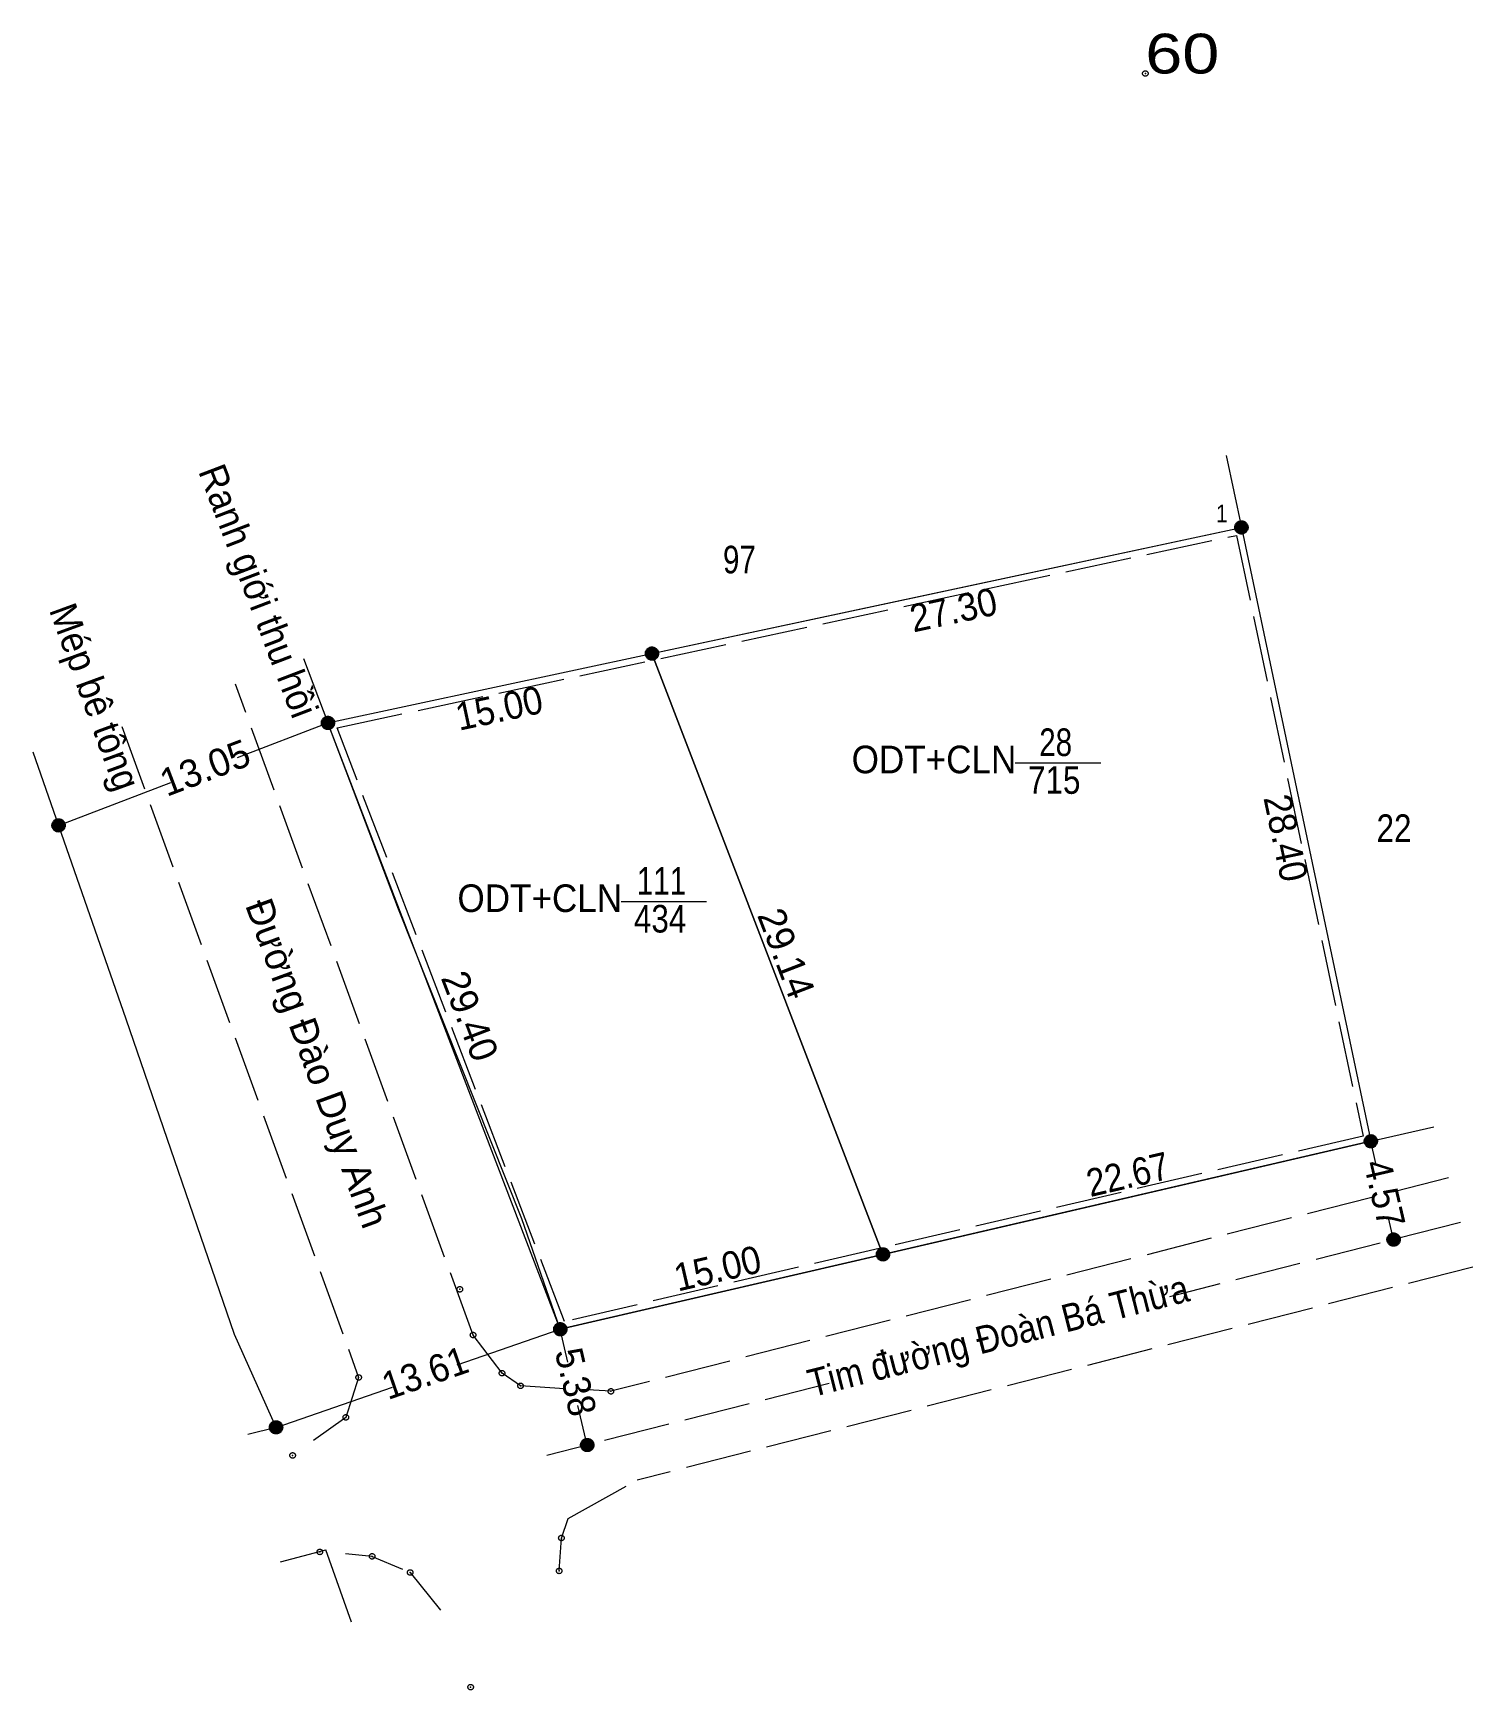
# Model space of a CAD drawing. Header units: metres. Extents: x 535033 to 535830, y 1837099 to 1837640.
# Drawn here: x 535764.4 to 535829.6, y 1837391.9 to 1837466.9 of the extents above; entities that cross this region are included whole.
import ezdxf
from ezdxf.enums import TextEntityAlignment as Align

# ---------------------------------------------------------------- set-up
doc = ezdxf.new("R2010")
doc.units = ezdxf.units.M
doc.header["$LTSCALE"] = 0.5
doc.header["$PDMODE"] = 32
doc.header["$PDSIZE"] = 0.25
doc.linetypes.add('LONG_DASHED', pattern=[7.5, 6, -1.5])
doc.linetypes.add('MEDIUM_DASHED', pattern=[4.5, 3, -1.5])
for name, color, linetype, lineweight in [('1', 7, 'Continuous', 13), ('2', 7, 'LONG_DASHED', 13), ('63', 7, 'Continuous', 13)]:
    doc.layers.add(name, color=color, linetype=linetype, lineweight=lineweight)

msp = doc.modelspace()

# ---------------------------------------------------------------- texts
at = {"layer": '2', "width": 1.25}
msp.add_text('60', height=1.8, dxfattribs=at).set_placement((535814.75, 1837465.09))
at = {"layer": '2'}
for s, rotation, width, p in [('Ranh giới thu hồi', 290.879, 0.95, (535774.006, 1837441.4427)), ('27.30', 12.076, 0.95, (535806.1893, 1837440.1985)), ('Mép bê tông', 290.013, 0.95, (535766.6092, 1837436.6589)), ('28.40', 281.907, 0.95, (535820.5019, 1837430.354)), ('22.67', 13.05, 0.9, (535814.0939, 1837414.6466)), ('4.57', 283.032, 0.95, (535824.9735, 1837414.2459)), ('Tim đường Đoàn Bá Thừa', 14.293, 0.9, (535808.2407, 1837407.3451)), ('13.61', 19.034, 0.95, (535782.3362, 1837405.6804)), ('5.38', 283.106, 0.95, (535788.3553, 1837405.7167))]:
    msp.add_text(s, height=1.25, rotation=rotation, dxfattribs=dict(at, width=width)).set_placement(p, align=Align.CENTER)
at = {"layer": '2', "width": 0.9}
msp.add_text(' 1', height=0.8, dxfattribs=at).set_placement((535818.48, 1837444.77), align=Align.RIGHT)
at = {"layer": '2'}
for s, width, p in [('97', 0.8, (535796.37, 1837442.46)), ('28', 0.8, (535810.69, 1837434.19)), ('ODT+CLN', 0.95, (535805.18, 1837433.41)), ('715', 0.85, (535810.625, 1837432.48)), ('22', 0.85, (535826.01, 1837430.3)), ('111', 0.8, (535792.84, 1837427.91)), ('ODT+CLN', 0.95, (535787.33, 1837427.13)), ('434', 0.85, (535792.78, 1837426.2))]:
    msp.add_text(s, height=1.25, dxfattribs=dict(at, width=width)).set_placement(p, align=Align.CENTER)
for s, rotation, p in [('13.05', 20.823, (535772.3928, 1837433.0799)), ('Đường Đào Duy Anh', 290.02, (535776.6626, 1837420.074)), ('29.14', 291.035, (535797.9086, 1837425.0393)), ('29.40', 290.969, (535783.5863, 1837422.1987))]:
    msp.add_text(s, height=1.25, rotation=rotation, dxfattribs=at).set_placement(p, align=Align.CENTER)
at = {"layer": '63', "width": 0.95}
for rotation, p in [(12.081, (535785.6192, 1837435.7486)), (13.063, (535795.5187, 1837410.3929))]:
    msp.add_text('15.00', height=1.25, rotation=rotation, dxfattribs=at).set_placement(p, align=Align.CENTER)

# ---------------------------------------------------------------- hatches: boundary and pattern name
at = {"layer": '2'}
for points in [[(535819.4, 1837444.54, 1), (535818.8, 1837444.54, 1)], [(535792.71, 1837438.83, 1), (535792.11, 1837438.83, 1)], [(535778.04, 1837435.69, 1), (535777.44, 1837435.69, 1)], [(535765.84, 1837431.05, 1), (535765.24, 1837431.05, 1)], [(535825.26, 1837416.75, 1), (535824.66, 1837416.75, 1)], [(535826.29, 1837412.3, 1), (535825.69, 1837412.3, 1)], [(535803.17, 1837411.63, 1), (535802.57, 1837411.63, 1)], [(535788.56, 1837408.24, 1), (535787.96, 1837408.24, 1)], [(535775.69, 1837403.8, 1), (535775.09, 1837403.8, 1)], [(535789.78, 1837403, 1), (535789.18, 1837403, 1)]]:
    msp.add_hatch(color=256, dxfattribs=at).paths.add_polyline_path(points)

# ---------------------------------------------------------------- linework, layer by layer
at = {"layer": '1'}
msp.add_lwpolyline([(535792.41, 1837438.83), (535802.87, 1837411.63), (535788.26, 1837408.24), (535777.74, 1837435.69)], close=True, dxfattribs=at)
at = {"layer": '2', "linetype": 'Continuous'}
for p, q in [((535818.41, 1837447.79), (535819.1, 1837444.54)), ((535804.43, 1837441.4), (535819.1, 1837444.54)), ((535819.1, 1837444.54), (535824.96, 1837416.75)), ((535776.63, 1837438.6), (535777.74, 1837435.69)), ((535792.41, 1837438.83), (535802.87, 1837411.63)), ((535773.65, 1837434.13), (535777.74, 1837435.69)), ((535808.86, 1837433.88), (535812.73, 1837433.88)), ((535765.54, 1837431.05), (535770.63, 1837432.99)), ((535791.01, 1837427.6), (535794.88, 1837427.6)), ((535824.96, 1837416.75), (535827.81, 1837417.41)), ((535810.35, 1837413.36), (535824.96, 1837416.75)), ((535825.19, 1837415.75), (535824.96, 1837416.75)), ((535825.99, 1837412.3), (535825.76, 1837413.29)), ((535783.59, 1837406.63), (535788.26, 1837408.24)), ((535788.6, 1837406.75), (535788.26, 1837408.24)), ((535775.39, 1837403.8), (535780.66, 1837405.62)), ((535789.48, 1837403), (535789.06, 1837404.79)), ((535775.39, 1837403.8), (535774.11, 1837403.47)), ((535788.31, 1837398.79), (535788.62, 1837399.68)), ((535775.59, 1837397.71), (535777.65, 1837398.25)), ((535778.8, 1837394.98), (535777.65, 1837398.25))]:
    msp.add_line(p, q, dxfattribs=at)
at = {"layer": '2'}
for p, q in [((535784.31, 1837407.98), (535773.55, 1837437.45)), ((535768.4, 1837435.52), (535779.13, 1837406.06)), ((535828.48, 1837415.09), (535826, 1837414.46)), ((535825, 1837414.21), (535790.55, 1837405.43)), ((535829.02, 1837413.07), (535815.84, 1837409.71)), ((535829.58, 1837411.05), (535791.74, 1837401.41)), ((535779.13, 1837406.06), (535778.55, 1837404.25)), ((535788.45, 1837405.55), (535786.46, 1837405.68)), ((535800.44, 1837405.79), (535787.65, 1837402.53)), ((535790.55, 1837405.43), (535789.23, 1837405.51)), ((535778.55, 1837404.25), (535777.09, 1837403.21)), ((535788.62, 1837399.68), (535791.74, 1837401.41)), ((535788.21, 1837397.3), (535788.31, 1837398.79)), ((535779.74, 1837397.96), (535778.54, 1837398.08)), ((535781.46, 1837397.23), (535782.84, 1837395.52))]:
    msp.add_line(p, q, dxfattribs=at)
at = {"layer": '2', "linetype": 'MEDIUM_DASHED'}
msp.add_line((535779.74, 1837397.96), (535781.46, 1837397.23), dxfattribs=at)
at = {"layer": '2', "linetype": 'Continuous'}
msp.add_lwpolyline([(535819.1, 1837444.54), (535824.96, 1837416.75), (535802.87, 1837411.63), (535792.41, 1837438.83)], close=True, dxfattribs=at)
at = {"layer": '2'}
msp.add_lwpolyline([(535818.87, 1837444.18), (535824.61, 1837416.98), (535788.45, 1837408.59), (535778.15, 1837435.47)], close=True, dxfattribs=at)
at = {"layer": '2', "linetype": 'Continuous'}
for points in [[(535777.74, 1837435.69), (535792.41, 1837438.83), (535804.43, 1837441.4)], [(535788.26, 1837408.24), (535786.52, 1837413.24), (535780.94, 1837427.26), (535777.74, 1837435.69)], [(535775.39, 1837403.8), (535773.51, 1837408), (535768.6, 1837422.28), (535764.39, 1837434.37)], [(535788.26, 1837408.24), (535802.87, 1837411.63), (535810.35, 1837413.36)]]:
    msp.add_lwpolyline(points, dxfattribs=at)
at = {"layer": '2'}
msp.add_lwpolyline([(535786.46, 1837405.68), (535785.62, 1837406.25), (535784.31, 1837407.98)], dxfattribs=at)
for centre in [(535819.1, 1837444.54), (535792.41, 1837438.83), (535792.41, 1837438.83), (535777.74, 1837435.69), (535777.74, 1837435.69), (535765.54, 1837431.05), (535765.54, 1837431.05), (535824.96, 1837416.75), (535825.99, 1837412.3), (535802.87, 1837411.63), (535788.26, 1837408.24), (535775.39, 1837403.8), (535775.39, 1837403.8), (535789.48, 1837403)]:
    msp.add_circle(centre, 0.3, dxfattribs=at)
for p in [(535814.75, 1837465.09), (535783.71, 1837410.05), (535784.31, 1837407.98), (535779.13, 1837406.06), (535785.62, 1837406.25), (535786.46, 1837405.68), (535790.55, 1837405.43), (535778.55, 1837404.25), (535776.14, 1837402.53), (535788.31, 1837398.79), (535777.37, 1837398.16), (535779.74, 1837397.96), (535781.46, 1837397.23), (535788.21, 1837397.3), (535784.2, 1837392.04)]:
    msp.add_point(p, dxfattribs=at)

msp.set_redraw_order([(e.dxf.handle, doc.entitydb.next_handle()) for e in msp.query("TEXT MTEXT ATTDEF DIMENSION ARC_DIMENSION")])  # texts and dimensions are drawn at this point

doc.saveas('drawing.dxf')
